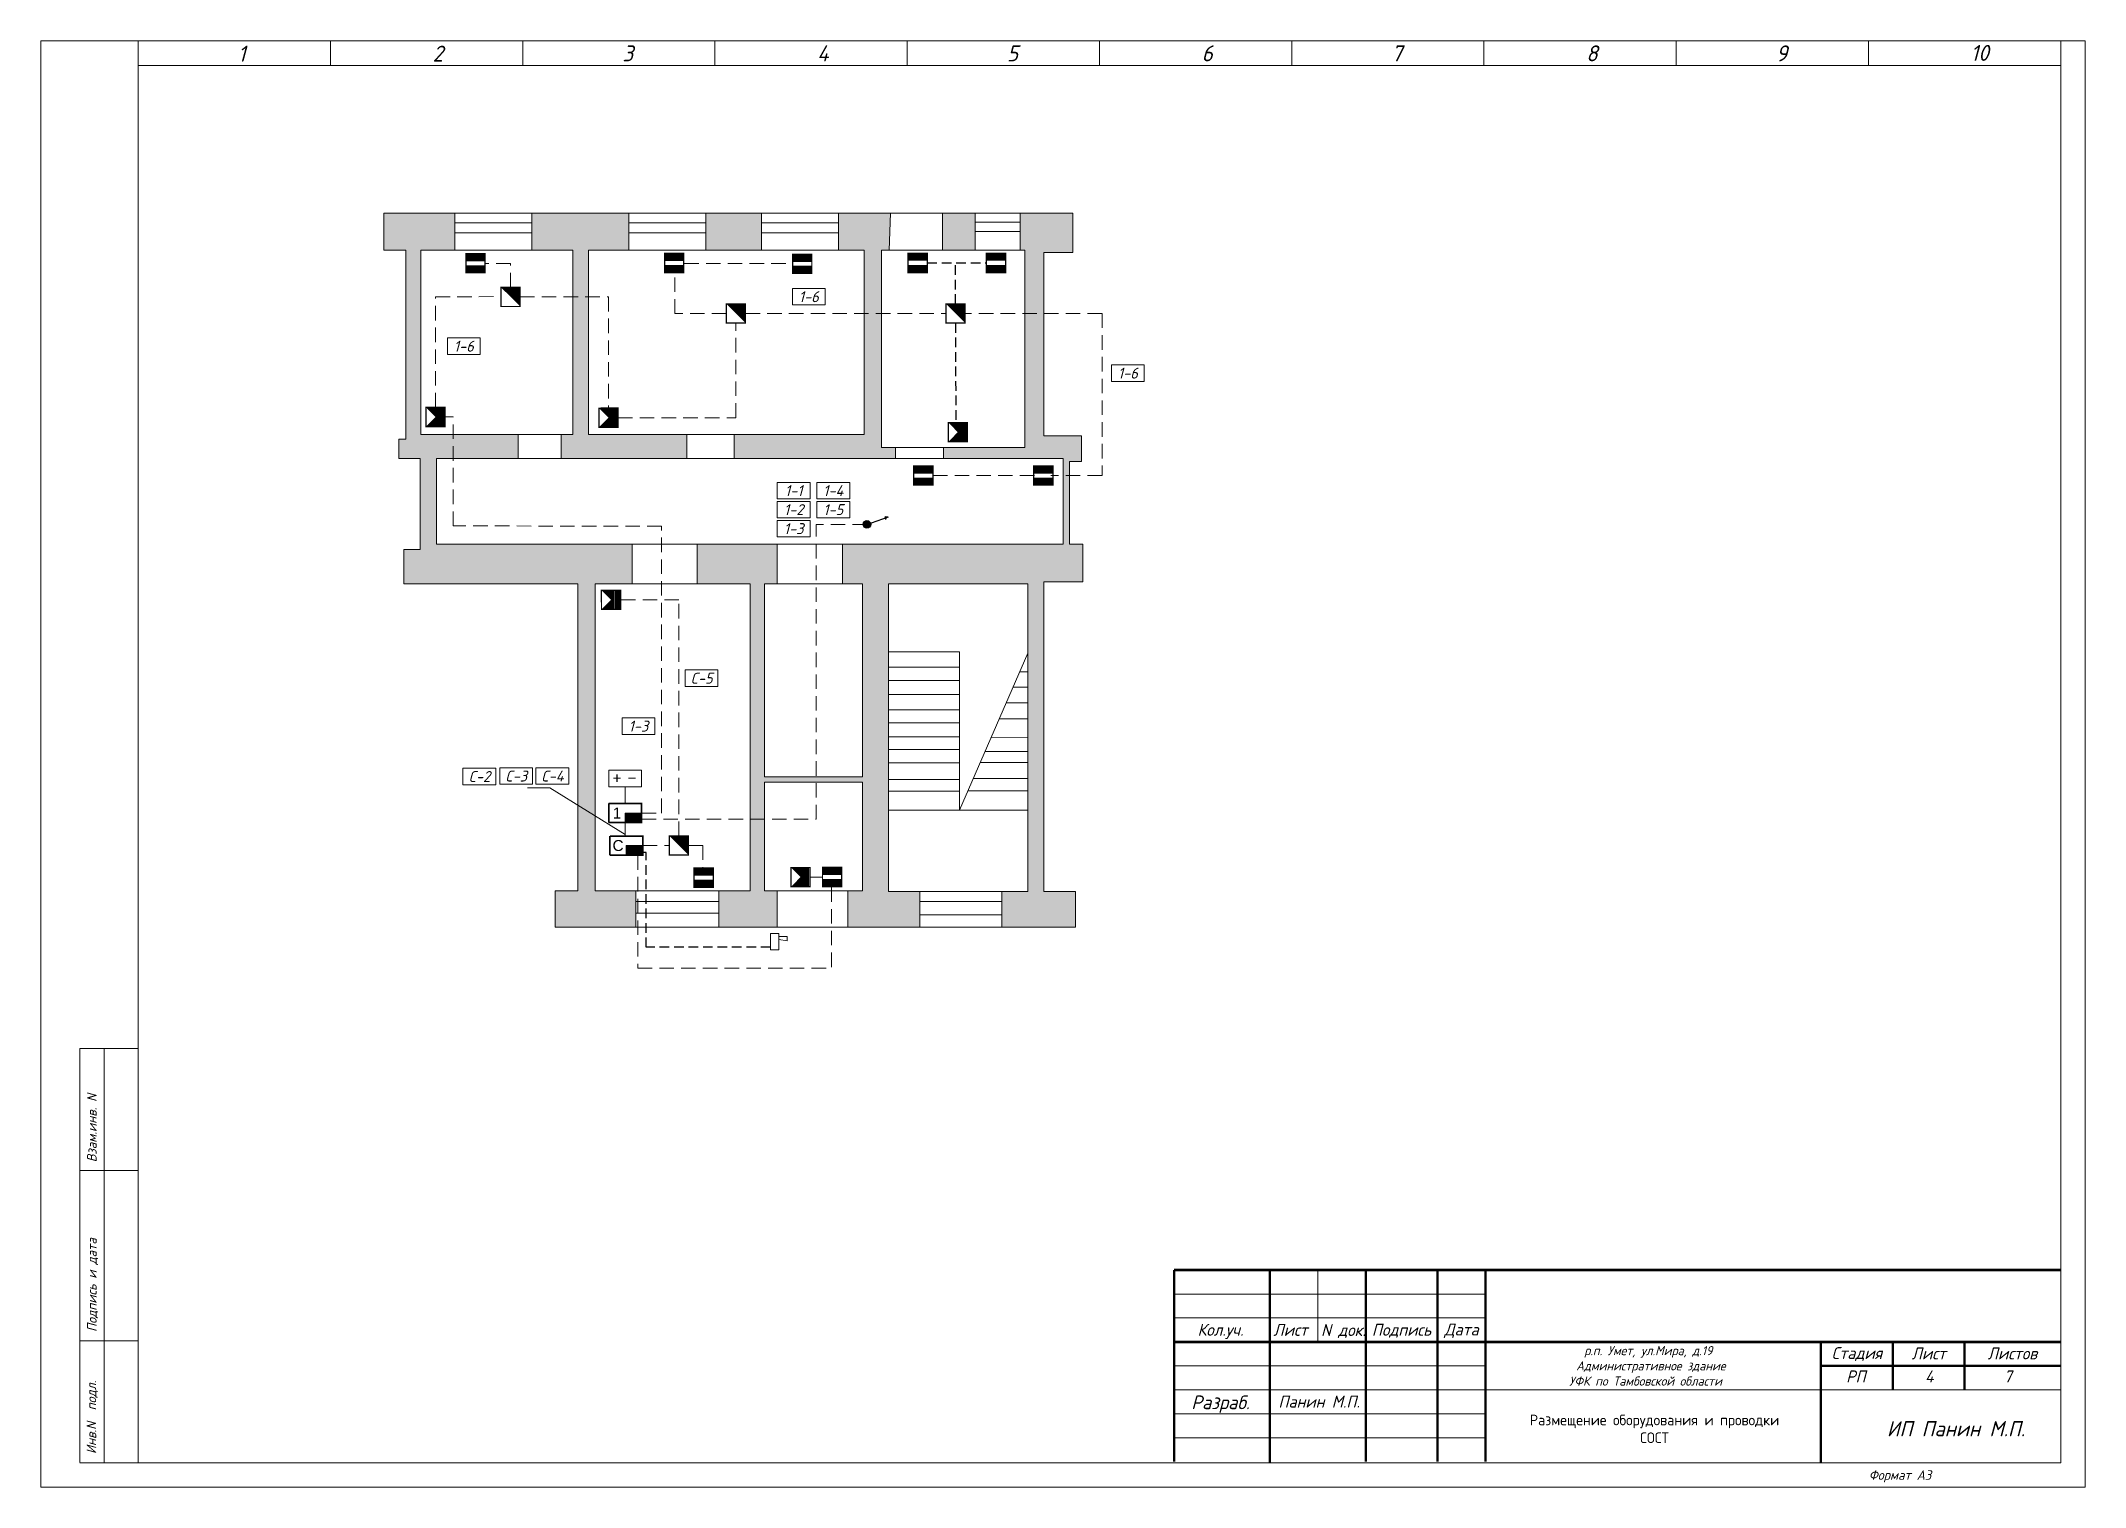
# Model space of a CAD drawing. Header units: inches. Extents: x -24 to 3888, y 393 to 1828.
# Drawn here: x 1650.3 to 1784.7, y 1281.9 to 1376.9 of the extents above; entities that cross this region are included whole.
import ezdxf

# ---------------------------------------------------------------- set-up
doc = ezdxf.new("R2010")
doc.units = ezdxf.units.IN
doc.header["$MEASUREMENT"] = 0
for name, pattern in [('Caddy_Solid', [0]), ('HIDDEN2', [4.7625, 3.175, -1.5875]), ('НЕВИДИМАЯ', [9.525, 6.35, -3.175])]:
    doc.linetypes.add(name, pattern=pattern)
doc.layers.get('0').transparency = 0.7
for name, color, linetype in [('BLK_12_THHN', 9, 'Continuous'), ('DESC', 7, 'Continuous'), ('LINK', 9, 'Continuous')]:
    doc.layers.add(name, color=color, linetype=linetype)
doc.styles.get("Standard").update_dxf_attribs({"font": 'GOST_Common Italic_0.ttf'})

msp = doc.modelspace()

# ---------------------------------------------------------------- texts
at = {"layer": 'DESC', "lineweight": 13}
for s, height, p in [('1', 1.05, (1663.23, 1375.54)), ('2', 1.05, (1676.03, 1375.54)), ('3', 1.05, (1688.51, 1375.56)), ('4', 1.05, (1701.31, 1375.56)), ('5', 1.05, (1713.79, 1375.56)), ('6', 1.05, (1726.59, 1375.56)), ('7', 1.05, (1739.07, 1375.56)), ('8', 1.05, (1751.87, 1375.56)), ('9', 1.05, (1764.35, 1375.56)), ('10', 1.048, (1777.15, 1375.59)), ('Формат А3', 0.629, (1770.45, 1282.34))]:
    msp.add_text(s, height=height, dxfattribs=at).set_placement(p)
for s, p in [('Взам.инв. N', (1653.94, 1303.21)), ('Подпись и дата', (1653.94, 1292.06)), ('Инв.N  подл.', (1653.91, 1284.04))]:
    msp.add_text(s, height=0.6288, rotation=90, dxfattribs=at).set_placement(p)
at = {"layer": 'DESC', "color": 0, "lineweight": 15}
for s, p in [('Кол.уч.', (1726.32, 1291.81)), ('Лист', (1731.3, 1291.8)), ('N док.', (1734.44, 1291.79)), ('РП', (1768.96, 1288.74)), ('4', (1774.15, 1288.74)), ('7', (1779.33, 1288.74))]:
    msp.add_text(s, height=0.787, dxfattribs=at).set_placement(p)
at = {"layer": 'DESC', "color": 0, "char_height": 0.72, "attachment_point": 5}
for s, insert, width in [('1-6', (1700.76, 1360.09), 2.16), ('1-6', (1678.08, 1356.84), 2.16), ('1-6', (1721.74, 1355.07), 2.16), ('1-1', (1699.77, 1347.35), 2.16), ('1-4', (1702.37, 1347.35), 2.16), ('1-2', (1699.77, 1346.1), 2.16), ('1-5', (1702.37, 1346.1), 2.16), ('1-3', (1699.77, 1344.85), 2.16), ('C-5', (1693.71, 1335.02), 2.16), ('1-3', (1689.56, 1331.87), 2.16), ('C-2', (1679.1, 1328.56), 2.16), ('C-3', (1681.52, 1328.59), 2.16), ('C-4', (1683.9, 1328.59), 2.16), ('{\\fArial|b0|i0|c204|p34;1}', (1688.15, 1326.16), 1.08), ('{\\fArial|b0|i0|c204|p34;C}', (1688.22, 1324.02), 1.08)]:
    msp.add_mtext(s, dxfattribs=dict(at, insert=insert, width=width))
at = {"layer": 'DESC', "color": 0, "lineweight": 15, "attachment_point": 5}
for s, insert, char_height, width in [('Подпись', (1739.73, 1292.14), 0.787, 4.725), ('Дата', (1743.67, 1292.14), 0.787, 3.15), ('Стадия', (1769.67, 1290.61), 0.787, 4.725), ('Лист', (1774.39, 1290.65), 0.787, 5.67), ('Листов', (1779.89, 1290.65), 0.787, 5.3325), ('Разраб.', (1727.83, 1287.31), 0.9, 7.0924), ('{\\fGOST Common|b0|i0|c204|p34;Размещение оборудования и проводки\\PСОСТ}', (1756.36, 1285.69), 0.7, 25.2)]:
    msp.add_mtext(s, dxfattribs=dict(at, insert=insert, char_height=char_height, width=width))
at = {"layer": 'DESC', "color": 0, "lineweight": 15, "attachment_point": 1}
for s, width, heights, insert, char_height in [('\\pi25.26071;р.п. Умет, ул.Мира, д.19\\P\\pi24.36617; Административное здание \\P\\pi24.27003;УФК по Тамбовской области', 59.1919, [0], (1726.48, 1291.13), 0.6), ('\\pi4.80835;ИП Панин М.П.', 17.9743, [1.74], (1766.83, 1286.2), 1)]:
    msp.add_mtext_dynamic_manual_height_columns(s, width=width, gutter_width=1, heights=heights, dxfattribs=dict(at, insert=insert, char_height=char_height))
at = {"layer": 'DESC', "lineweight": 15, "insert": (1734.31, 1287.48), "char_height": 0.787, "width": 6.3, "attachment_point": 5}
msp.add_mtext('Панин М.П.', dxfattribs=at)

# ---------------------------------------------------------------- blocks, each defined once
blk = doc.blocks.new('Объем')
at = {"const_width": 0.2}
blk.add_lwpolyline([(0, 0), (0, 3), (3, 3), (3, 0)], close=True, dxfattribs=at)
for points in [[(0.21, 2.94), (0.21, 0.09)], [(0.41, 2.94), (0.41, 0.09)], [(0.61, 2.94), (0.61, 0.09)], [(0.8, 2.94), (0.8, 0.09)], [(1.01, 2.94), (1.01, 0.09)], [(1.21, 2.94), (1.21, 0.09)], [(1.39, 1.52), (2.81, 2.97)], [(1.39, 2.94), (1.39, 0.09)], [(1.39, 1.48), (2.82, 0.03)], [(1.56, 2.93), (1.56, 1.76)], [(1.56, 0.09), (1.56, 1.25)], [(1.74, 0.06), (1.74, 1.05)], [(1.76, 2.94), (1.76, 1.94)], [(1.94, 2.95), (1.94, 2.15)], [(1.94, 0.06), (1.94, 0.87)], [(2.13, 2.93), (2.13, 2.33)], [(2.13, 0.05), (2.13, 0.66)], [(2.3, 2.93), (2.3, 2.52)], [(2.31, 0.06), (2.31, 0.48)], [(2.49, 2.94), (2.49, 2.7)], [(2.49, 0.07), (2.49, 0.29)]]:
    blk.add_lwpolyline(points, dxfattribs=at)
blk = doc.blocks.new('Звуковой')
blk.add_lwpolyline([(0.1, 2.9, 0, 4, 0), (1.5, 1.51, 4, 4, 0)], format="xyseb")
at = {"const_width": 0.2}
blk.add_lwpolyline([(0, 0), (0, 3), (3, 3), (3, 0)], close=True, dxfattribs=at)

# ---------------------------------------------------------------- hatches: boundary and pattern name
at = {"layer": 'BLK_12_THHN'}
h = msp.add_hatch(color=0, dxfattribs=at)
h.dxf.hatch_style = 1
h.paths.add_polyline_path([(1704.83, 1345.13, 1), (1704.33, 1345.13, 1)])
h = msp.add_hatch(color=0, dxfattribs=at)
h.dxf.hatch_style = 1
h.paths.add_polyline_path([(1705.97, 1345.6), (1705.8, 1345.54), (1705.83, 1345.46)])
h.paths.add_polyline_path([(1705.78, 1345.62), (1705.8, 1345.54), (1705.97, 1345.6)])
at = {"layer": 'DESC'}
h = msp.add_hatch(color=0, dxfattribs=at)
h.dxf.hatch_style = 1
h.paths.add_polyline_path([(1688.92, 1363.14), (1688.92, 1365.59), (1682.56, 1365.59), (1682.56, 1363.14), (1685.25, 1363.14), (1685.25, 1351.03), (1684.48, 1351.03), (1684.48, 1349.46), (1692.75, 1349.46), (1692.75, 1351.03), (1686.28, 1351.03), (1686.28, 1363.14)])
h.paths.add_polyline_path([(1675.25, 1363.14), (1677.49, 1363.14), (1677.49, 1365.59), (1672.83, 1365.59), (1672.83, 1363.14), (1674.26, 1363.14), (1674.26, 1350.72), (1673.81, 1350.72), (1673.81, 1349.46), (1675.21, 1349.46), (1675.21, 1343.47), (1674.13, 1343.47), (1674.13, 1341.23), (1685.57, 1341.23), (1685.57, 1321.05), (1684.09, 1321.05), (1684.09, 1318.67), (1689.39, 1318.67), (1689.39, 1321.05), (1686.72, 1321.05), (1686.72, 1341.23), (1689.14, 1341.23), (1689.14, 1343.82), (1676.28, 1343.82), (1676.28, 1349.46), (1681.65, 1349.46), (1681.65, 1351.03), (1675.25, 1351.03)])
h.paths.add_polyline_path([(1697.64, 1363.14), (1697.64, 1365.59), (1693.99, 1365.59), (1693.99, 1363.14)], flags=17)
h.paths.add_polyline_path([(1704.4, 1363.14), (1704.4, 1351.03), (1695.85, 1351.03), (1695.85, 1349.46), (1706.46, 1349.46), (1706.46, 1350.18), (1705.54, 1350.18), (1705.54, 1363.14), (1706.05, 1363.14), (1706.14, 1365.59), (1702.71, 1365.59), (1702.71, 1363.14)], flags=17)
h.paths.add_polyline_path([(1709.55, 1363.14), (1711.69, 1363.14), (1711.69, 1365.59), (1709.55, 1365.59)], flags=17)
h.paths.add_polyline_path([(1718.13, 1365.59), (1714.66, 1365.59), (1714.66, 1363.14), (1714.96, 1363.14), (1714.96, 1350.18), (1709.61, 1350.18), (1709.61, 1349.46), (1717.49, 1349.46), (1717.49, 1343.82), (1702.97, 1343.82), (1702.97, 1341.23), (1704.3, 1341.23), (1704.3, 1328.53), (1697.84, 1328.53), (1697.84, 1341.23), (1698.68, 1341.23), (1698.68, 1343.82), (1693.43, 1343.82), (1693.43, 1341.23), (1696.91, 1341.23), (1696.91, 1321.05), (1694.84, 1321.05), (1694.84, 1318.67), (1698.69, 1318.67), (1698.69, 1321.05), (1697.84, 1321.05), (1697.84, 1328.19), (1704.3, 1328.19), (1704.3, 1321.05), (1703.32, 1321.05), (1703.32, 1318.67), (1708.06, 1318.67), (1708.06, 1321.01), (1706, 1321.01), (1706, 1341.23), (1715.17, 1341.23), (1715.17, 1321.01), (1713.46, 1321.01), (1713.46, 1318.67), (1718.29, 1318.67), (1718.29, 1321.01), (1716.21, 1321.01), (1716.21, 1341.35), (1718.77, 1341.35), (1718.77, 1343.82), (1717.91, 1343.82), (1717.91, 1349.26), (1718.7, 1349.26), (1718.7, 1350.95), (1716.22, 1350.95), (1716.22, 1363), (1718.13, 1363)])
at = {"layer": 'DESC', "lineweight": 15}
h = msp.add_hatch(color=0, dxfattribs=at)
h.dxf.hatch_style = 1
h.paths.add_polyline_path([(1678.22, 1362.13), (1678.22, 1361.66), (1679.48, 1361.66), (1679.48, 1362.13)])
h.paths.add_polyline_path([(1679.48, 1362.45), (1679.48, 1362.92), (1678.22, 1362.92), (1678.22, 1362.45)])
h = msp.add_hatch(color=0, dxfattribs=at)
h.dxf.hatch_style = 1
h.paths.add_polyline_path([(1691.28, 1362.14), (1691.28, 1361.68), (1692.54, 1361.68), (1692.54, 1362.14)])
h.paths.add_polyline_path([(1692.54, 1362.47), (1692.54, 1362.94), (1691.28, 1362.94), (1691.28, 1362.47)])
h = msp.add_hatch(color=0, dxfattribs=at)
h.dxf.hatch_style = 1
h.paths.add_polyline_path([(1699.7, 1362.09), (1699.7, 1361.62), (1700.96, 1361.62), (1700.96, 1362.09)])
h.paths.add_polyline_path([(1700.96, 1362.41), (1700.96, 1362.88), (1699.7, 1362.88), (1699.7, 1362.41)])
h = msp.add_hatch(color=0, dxfattribs=at)
h.dxf.hatch_style = 1
h.paths.add_polyline_path([(1707.29, 1362.14), (1707.29, 1361.68), (1708.55, 1361.68), (1708.55, 1362.14)])
h.paths.add_polyline_path([(1708.55, 1362.47), (1708.55, 1362.94), (1707.29, 1362.94), (1707.29, 1362.47)])
h = msp.add_hatch(color=0, dxfattribs=at)
h.dxf.hatch_style = 1
h.paths.add_polyline_path([(1712.44, 1362.14), (1712.44, 1361.68), (1713.7, 1361.68), (1713.7, 1362.14)])
h.paths.add_polyline_path([(1713.7, 1362.47), (1713.7, 1362.94), (1712.44, 1362.94), (1712.44, 1362.47)])
h = msp.add_hatch(color=0, dxfattribs=at)
h.dxf.hatch_style = 1
h.paths.add_polyline_path([(1707.66, 1348.17), (1707.66, 1347.71), (1708.92, 1347.71), (1708.92, 1348.17)])
h.paths.add_polyline_path([(1708.92, 1348.5), (1708.92, 1348.97), (1707.66, 1348.97), (1707.66, 1348.5)])
h = msp.add_hatch(color=0, dxfattribs=at)
h.dxf.hatch_style = 1
h.paths.add_polyline_path([(1715.55, 1348.17), (1715.55, 1347.71), (1716.81, 1347.71), (1716.81, 1348.17)])
h.paths.add_polyline_path([(1716.81, 1348.5), (1716.81, 1348.97), (1715.55, 1348.97), (1715.55, 1348.5)])
at = {"layer": 'DESC'}
for points in [[(1688.69, 1326.16), (1688.69, 1325.53), (1689.77, 1325.53), (1689.77, 1326.16)], [(1688.76, 1324.02), (1688.76, 1323.39), (1689.84, 1323.39), (1689.84, 1324.02)]]:
    msp.add_hatch(color=0, dxfattribs=at).paths.add_polyline_path(points)
at = {"layer": 'DESC', "lineweight": 15}
h = msp.add_hatch(color=0, dxfattribs=at)
h.dxf.hatch_style = 1
h.paths.add_polyline_path([(1693.22, 1321.75), (1693.22, 1321.28), (1694.48, 1321.28), (1694.48, 1321.75)])
h.paths.add_polyline_path([(1694.48, 1322.08), (1694.48, 1322.54), (1693.22, 1322.54), (1693.22, 1322.08)])
h = msp.add_hatch(color=0, dxfattribs=at)
h.dxf.hatch_style = 1
h.paths.add_polyline_path([(1701.66, 1321.79), (1701.66, 1321.33), (1702.92, 1321.33), (1702.92, 1321.79)])
h.paths.add_polyline_path([(1702.92, 1322.12), (1702.92, 1322.59), (1701.66, 1322.59), (1701.66, 1322.12)])

# ---------------------------------------------------------------- linework, layer by layer
at = {"layer": 'BLK_12_THHN', "color": 0, "lineweight": 15}
for p, q in [((1672.83, 1365.59), (1718.13, 1365.59)), ((1672.83, 1363.14), (1672.83, 1365.59)), ((1677.49, 1365.59), (1677.49, 1363.14)), ((1682.56, 1365.59), (1682.56, 1363.14)), ((1688.92, 1365.59), (1688.92, 1363.14)), ((1693.99, 1365.59), (1693.99, 1363.14)), ((1697.64, 1365.59), (1697.64, 1363.14)), ((1702.71, 1365.59), (1702.71, 1363.14)), ((1706.14, 1365.59), (1706.05, 1363.14)), ((1709.55, 1365.59), (1709.55, 1363.14)), ((1711.69, 1365.59), (1711.69, 1363.14)), ((1714.66, 1365.59), (1714.66, 1363.14)), ((1718.13, 1365.59), (1718.13, 1363)), ((1677.49, 1364.94), (1682.56, 1364.94)), ((1677.49, 1364.3), (1682.56, 1364.3)), ((1688.92, 1364.94), (1693.99, 1364.94)), ((1688.92, 1364.3), (1693.99, 1364.3)), ((1697.64, 1364.94), (1702.71, 1364.94)), ((1697.64, 1364.3), (1702.71, 1364.3)), ((1711.69, 1364.98), (1714.66, 1364.98)), ((1711.69, 1364.37), (1714.66, 1364.37)), ((1674.26, 1363.14), (1672.83, 1363.14)), ((1674.26, 1350.72), (1674.26, 1363.14)), ((1675.25, 1363.14), (1685.25, 1363.14)), ((1675.25, 1351.03), (1675.25, 1363.14)), ((1685.25, 1363.14), (1685.25, 1351.03)), ((1686.28, 1363.14), (1704.4, 1363.14)), ((1686.28, 1351.03), (1686.28, 1363.14)), ((1704.4, 1363.14), (1704.4, 1351.03)), ((1705.54, 1363.14), (1714.96, 1363.14)), ((1705.54, 1350.18), (1705.54, 1363.14)), ((1714.96, 1363.14), (1714.96, 1350.18)), ((1718.13, 1363), (1716.22, 1363)), ((1716.22, 1363), (1716.22, 1350.95)), ((1685.25, 1351.03), (1675.25, 1351.03)), ((1681.65, 1351.03), (1681.65, 1349.46)), ((1684.48, 1351.03), (1684.48, 1349.46)), ((1704.4, 1351.03), (1686.28, 1351.03)), ((1692.75, 1351.03), (1692.75, 1349.46)), ((1695.85, 1351.03), (1695.85, 1349.46)), ((1716.22, 1350.95), (1718.7, 1350.95)), ((1718.7, 1350.95), (1718.7, 1349.26)), ((1673.81, 1349.46), (1673.81, 1350.72)), ((1673.81, 1350.72), (1674.26, 1350.72)), ((1675.21, 1349.46), (1673.81, 1349.46)), ((1675.21, 1343.47), (1675.21, 1349.46)), ((1676.28, 1349.46), (1717.49, 1349.46)), ((1676.28, 1343.82), (1676.28, 1349.46)), ((1714.96, 1350.18), (1705.54, 1350.18)), ((1717.49, 1349.46), (1717.49, 1343.82)), ((1718.7, 1349.26), (1717.91, 1349.26)), ((1717.91, 1349.26), (1717.91, 1343.82)), ((1674.13, 1341.23), (1674.13, 1343.47)), ((1674.13, 1343.47), (1675.21, 1343.47)), ((1717.49, 1343.82), (1676.28, 1343.82)), ((1689.14, 1343.82), (1689.14, 1341.23)), ((1693.43, 1343.82), (1693.43, 1341.23)), ((1698.68, 1343.82), (1698.68, 1341.23)), ((1702.97, 1343.82), (1702.97, 1341.23)), ((1717.91, 1343.82), (1718.77, 1343.82)), ((1718.77, 1343.82), (1718.77, 1341.35)), ((1718.77, 1341.35), (1716.21, 1341.35)), ((1716.21, 1341.35), (1716.21, 1321.01)), ((1685.57, 1341.23), (1674.13, 1341.23)), ((1685.57, 1321.05), (1685.57, 1341.23)), ((1686.72, 1341.23), (1696.91, 1341.23)), ((1686.72, 1321.05), (1686.72, 1341.23)), ((1696.91, 1341.23), (1696.91, 1321.05)), ((1697.84, 1341.23), (1697.84, 1328.53)), ((1704.3, 1341.23), (1697.84, 1341.23)), ((1704.3, 1328.53), (1704.3, 1341.23)), ((1706, 1341.23), (1715.17, 1341.23)), ((1706, 1321.01), (1706, 1341.23)), ((1715.17, 1341.23), (1715.17, 1321.01)), ((1706, 1336.75), (1710.67, 1336.75)), ((1710.67, 1336.75), (1710.67, 1326.35)), ((1710.67, 1326.35), (1715.17, 1336.66)), ((1706, 1335.74), (1710.67, 1335.74)), ((1706, 1334.87), (1710.67, 1334.87)), ((1714.64, 1335.43), (1715.17, 1335.43)), ((1706, 1333.96), (1710.67, 1333.96)), ((1713.76, 1333.41), (1715.17, 1333.41)), ((1714.2, 1334.44), (1715.17, 1334.44)), ((1706, 1332.95), (1710.67, 1332.95)), ((1706, 1332.08), (1710.67, 1332.08)), ((1713.3, 1332.36), (1715.17, 1332.36)), ((1706, 1331.16), (1710.67, 1331.16)), ((1712.75, 1331.11), (1715.17, 1331.12)), ((1706, 1330.34), (1710.67, 1330.34)), ((1706, 1329.47), (1710.67, 1329.47)), ((1712.04, 1329.49), (1715.17, 1329.49)), ((1712.35, 1330.21), (1715.17, 1330.21)), ((1697.84, 1328.53), (1704.3, 1328.53)), ((1697.84, 1328.19), (1704.3, 1328.19)), ((1697.84, 1321.05), (1697.84, 1328.19)), ((1704.3, 1328.19), (1704.3, 1321.05)), ((1706, 1328.37), (1710.67, 1328.37)), ((1711.57, 1328.42), (1715.17, 1328.42)), ((1706, 1327.59), (1710.67, 1327.59)), ((1711.23, 1327.63), (1715.17, 1327.63)), ((1706, 1326.35), (1715.17, 1326.35)), ((1684.09, 1318.67), (1684.09, 1321.05)), ((1684.09, 1321.05), (1685.57, 1321.05)), ((1696.91, 1321.05), (1686.72, 1321.05)), ((1689.39, 1321.05), (1689.39, 1318.67)), ((1689.39, 1320.35), (1694.84, 1320.35)), ((1694.84, 1321.05), (1694.84, 1318.67)), ((1704.3, 1321.05), (1697.84, 1321.05)), ((1698.69, 1321.05), (1698.69, 1318.67)), ((1703.32, 1321.05), (1703.32, 1318.67)), ((1715.17, 1321.01), (1706, 1321.01)), ((1708.06, 1321.01), (1708.06, 1318.67)), ((1708.06, 1320.35), (1713.46, 1320.35)), ((1713.46, 1321.01), (1713.46, 1318.67)), ((1716.21, 1321.01), (1718.29, 1321.01)), ((1718.29, 1321.01), (1718.29, 1318.67)), ((1718.29, 1318.67), (1684.09, 1318.67)), ((1689.39, 1319.57), (1694.84, 1319.57)), ((1708.06, 1319.48), (1713.46, 1319.48))]:
    msp.add_line(p, q, dxfattribs=at)
at = {"layer": 'BLK_12_THHN', "color": 0}
for p, q in [((1705.97, 1345.6), (1704.86, 1345.22)), ((1705.97, 1345.6), (1705.78, 1345.62)), ((1705.83, 1345.46), (1705.78, 1345.62))]:
    msp.add_line(p, q, dxfattribs=at)
at = {"layer": 'BLK_12_THHN', "color": 0, "linetype": 'HIDDEN2', "ltscale": 0.2}
for p, q in [((1690.06, 1323.57), (1689.84, 1323.57)), ((1690.06, 1317.34), (1690.06, 1323.57)), ((1698.25, 1317.34), (1690.06, 1317.34))]:
    msp.add_line(p, q, dxfattribs=at)
at = {"layer": 'BLK_12_THHN', "color": 0}
msp.add_circle((1704.58, 1345.13), 0.249, dxfattribs=at)
at = {"layer": 'DESC', "linetype": 'Caddy_Solid', "lineweight": 15}
for p, q in [((1656.67, 1375.3), (1656.67, 1376.9)), ((1669.31, 1375.3), (1669.31, 1376.9)), ((1681.95, 1375.3), (1681.95, 1376.9)), ((1694.59, 1375.3), (1694.59, 1376.9)), ((1707.23, 1375.3), (1707.23, 1376.9)), ((1719.87, 1375.3), (1719.87, 1376.9)), ((1732.51, 1375.3), (1732.51, 1376.9)), ((1745.15, 1375.3), (1745.15, 1376.9)), ((1757.79, 1375.3), (1757.79, 1376.9)), ((1770.43, 1375.3), (1770.43, 1376.9)), ((1783.07, 1375.3), (1783.07, 1376.9)), ((1656.67, 1375.28), (1783.07, 1375.28)), ((1656.67, 1375.28), (1656.67, 1283.46)), ((1783.07, 1375.28), (1783.07, 1283.46)), ((1652.83, 1283.48), (1652.83, 1310.68)), ((1652.83, 1310.68), (1656.67, 1310.68)), ((1654.43, 1310.68), (1654.43, 1283.48)), ((1652.83, 1302.66), (1656.67, 1302.66)), ((1652.83, 1291.48), (1656.67, 1291.48)), ((1783.07, 1283.46), (1652.83, 1283.46))]:
    msp.add_line(p, q, dxfattribs=at)
at = {"layer": 'DESC', "color": 0, "linetype": 'HIDDEN2', "lineweight": 15, "ltscale": 0.3}
for p, q in [((1681.15, 1362.27), (1679.46, 1362.27)), ((1681.15, 1360.71), (1681.15, 1362.27)), ((1691.95, 1358.98), (1691.95, 1361.64)), ((1692.58, 1362.27), (1699.62, 1362.27)), ((1676.22, 1360.08), (1680.52, 1360.1)), ((1676.22, 1352.82), (1676.22, 1360.08)), ((1681.78, 1360.08), (1687.59, 1360.08)), ((1687.59, 1360.08), (1687.59, 1352.77)), ((1695.34, 1358.98), (1691.95, 1358.98)), ((1696.6, 1358.99), (1709.78, 1358.99)), ((1720.04, 1358.98), (1711.04, 1358.98)), ((1720.04, 1358.99), (1720.04, 1348.35)), ((1695.97, 1352.14), (1695.97, 1358.36)), ((1677.39, 1352.19), (1676.85, 1352.19)), ((1677.38, 1345.03), (1677.39, 1352.19)), ((1688.22, 1352.14), (1695.97, 1352.14)), ((1715.59, 1348.35), (1708.91, 1348.35)), ((1720.04, 1348.35), (1716.68, 1348.34)), ((1691.08, 1345.01), (1677.39, 1345.03)), ((1691.08, 1326.16), (1691.08, 1345.01)), ((1701.25, 1325.75), (1701.25, 1345.13)), ((1704.58, 1345.13), (1701.25, 1345.13)), ((1692.22, 1340.17), (1688.39, 1340.17)), ((1692.22, 1324.66), (1692.22, 1340.17)), ((1689.77, 1326.16), (1691.08, 1326.16)), ((1689.77, 1325.75), (1701.25, 1325.75)), ((1689.84, 1324.02), (1691.59, 1324.03)), ((1693.8, 1324.03), (1692.85, 1324.03)), ((1693.8, 1324.03), (1693.8, 1322.58)), ((1689.51, 1323.39), (1689.51, 1315.96)), ((1701.66, 1321.95), (1700.85, 1321.95)), ((1702.25, 1321.28), (1702.25, 1315.96)), ((1689.51, 1315.96), (1702.25, 1315.96))]:
    msp.add_line(p, q, dxfattribs=at)
at = {"layer": 'DESC', "color": 0, "lineweight": 15}
for p, q in [((1706.46, 1350.18), (1706.46, 1349.46)), ((1709.61, 1350.18), (1709.61, 1349.46)), ((1688.69, 1327.89), (1688.69, 1326.79)), ((1683.74, 1327.81), (1682.26, 1327.81)), ((1688.69, 1324.74), (1683.74, 1327.81)), ((1688.69, 1325.53), (1688.69, 1324.65)), ((1734.23, 1296.13), (1734.23, 1291.4)), ((1724.78, 1294.55), (1745.25, 1294.55)), ((1724.78, 1292.98), (1745.25, 1292.98)), ((1724.78, 1289.83), (1745.25, 1289.83)), ((1724.78, 1288.25), (1745.25, 1288.25)), ((1745.25, 1288.25), (1783.05, 1288.25)), ((1724.78, 1286.68), (1745.25, 1286.68)), ((1724.78, 1285.1), (1745.25, 1285.1))]:
    msp.add_line(p, q, dxfattribs=at)
at = {"layer": 'DESC', "lineweight": 15}
msp.add_lwpolyline([(1650.27, 1281.86), (1784.67, 1281.86), (1784.67, 1376.9), (1650.27, 1376.9)], close=True, dxfattribs=at)
at = {"layer": 'DESC', "color": 0, "lineweight": 15}
for points, const_width in [([(1678.22, 1362.92), (1679.48, 1362.92), (1679.48, 1361.66), (1678.22, 1361.66), (1678.22, 1362.92)], 0.084), ([(1691.28, 1362.94), (1692.54, 1362.94), (1692.54, 1361.68), (1691.28, 1361.68), (1691.28, 1362.94)], 0.084), ([(1699.7, 1362.88), (1700.96, 1362.88), (1700.96, 1361.62), (1699.7, 1361.62), (1699.7, 1362.88)], 0.084), ([(1707.29, 1362.94), (1708.55, 1362.94), (1708.55, 1361.68), (1707.29, 1361.68), (1707.29, 1362.94)], 0.084), ([(1712.44, 1362.94), (1713.7, 1362.94), (1713.7, 1361.68), (1712.44, 1361.68), (1712.44, 1362.94)], 0.084), ([(1707.66, 1348.97), (1708.92, 1348.97), (1708.92, 1347.71), (1707.66, 1347.71), (1707.66, 1348.97)], 0.084), ([(1715.55, 1348.97), (1716.81, 1348.97), (1716.81, 1347.71), (1715.55, 1347.71), (1715.55, 1348.97)], 0.084), ([(1687.61, 1326.79), (1687.61, 1325.53)], 0.108), ([(1687.61, 1326.79), (1689.77, 1326.79), (1689.77, 1325.53), (1687.61, 1325.53)], 0.108), ([(1687.68, 1324.65), (1687.68, 1323.39)], 0.108), ([(1687.68, 1324.65), (1689.84, 1324.65), (1689.84, 1323.39), (1687.68, 1323.39)], 0.108), ([(1693.22, 1322.54), (1694.48, 1322.54), (1694.48, 1321.28), (1693.22, 1321.28), (1693.22, 1322.54)], 0.084), ([(1701.66, 1322.59), (1702.92, 1322.59), (1702.92, 1321.33), (1701.66, 1321.33), (1701.66, 1322.59)], 0.084), ([(1724.78, 1296.13), (1783.05, 1296.13)], 0.158), ([(1724.78, 1296.13), (1724.78, 1283.53)], 0.158), ([(1731.08, 1296.13), (1731.08, 1283.46)], 0.158), ([(1737.38, 1296.13), (1737.38, 1283.53)], 0.158), ([(1742.1, 1296.13), (1742.1, 1283.53)], 0.158), ([(1745.25, 1296.13), (1745.25, 1283.53)], 0.158), ([(1724.78, 1291.4), (1783.05, 1291.4)], 0.158), ([(1767.3, 1283.46), (1767.3, 1291.4)], 0.158), ([(1772.03, 1288.25), (1772.03, 1291.4)], 0.158), ([(1776.75, 1288.25), (1776.75, 1291.4)], 0.158), ([(1767.3, 1289.83), (1783.05, 1289.83)], 0.158)]:
    msp.add_lwpolyline(points, dxfattribs=dict(at, const_width=const_width))
for points in [[(1678.22, 1362.92), (1679.48, 1362.92), (1679.48, 1362.45), (1678.22, 1362.45)], [(1691.28, 1362.94), (1692.54, 1362.94), (1692.54, 1362.47), (1691.28, 1362.47)], [(1699.7, 1362.88), (1700.96, 1362.88), (1700.96, 1362.41), (1699.7, 1362.41)], [(1679.48, 1361.66), (1678.22, 1361.66), (1678.22, 1362.13), (1679.48, 1362.13)], [(1692.54, 1361.68), (1691.28, 1361.68), (1691.28, 1362.14), (1692.54, 1362.14)], [(1700.96, 1361.62), (1699.7, 1361.62), (1699.7, 1362.09), (1700.96, 1362.09)], [(1708.55, 1361.68), (1707.29, 1361.68), (1707.29, 1362.14), (1708.55, 1362.14)], [(1713.7, 1361.68), (1712.44, 1361.68), (1712.44, 1362.14), (1713.7, 1362.14)], [(1707.66, 1348.97), (1708.92, 1348.97), (1708.92, 1348.5), (1707.66, 1348.5)], [(1708.92, 1347.71), (1707.66, 1347.71), (1707.66, 1348.17), (1708.92, 1348.17)], [(1715.55, 1348.97), (1716.81, 1348.97), (1716.81, 1348.5), (1715.55, 1348.5)], [(1716.81, 1347.71), (1715.55, 1347.71), (1715.55, 1348.17), (1716.81, 1348.17)], [(1687.61, 1327.89), (1689.77, 1327.89), (1689.77, 1328.97), (1687.61, 1328.97)], [(1693.22, 1322.54), (1694.48, 1322.54), (1694.48, 1322.08), (1693.22, 1322.08)], [(1701.66, 1322.59), (1702.92, 1322.59), (1702.92, 1322.12), (1701.66, 1322.12)], [(1694.48, 1321.28), (1693.22, 1321.28), (1693.22, 1321.75), (1694.48, 1321.75)], [(1702.92, 1321.33), (1701.66, 1321.33), (1701.66, 1321.79), (1702.92, 1321.79)]]:
    msp.add_lwpolyline(points, close=True, dxfattribs=at)
for points in [[(1699.68, 1360.63), (1701.84, 1360.63), (1701.84, 1359.55), (1699.68, 1359.55), (1699.68, 1360.63)], [(1677, 1357.38), (1679.16, 1357.38), (1679.16, 1356.3), (1677, 1356.3), (1677, 1357.38)], [(1720.66, 1355.61), (1722.82, 1355.61), (1722.82, 1354.53), (1720.66, 1354.53), (1720.66, 1355.61)], [(1698.69, 1347.89), (1700.85, 1347.89), (1700.85, 1346.81), (1698.69, 1346.81), (1698.69, 1347.89)], [(1701.29, 1347.89), (1703.45, 1347.89), (1703.45, 1346.81), (1701.29, 1346.81), (1701.29, 1347.89)], [(1698.69, 1346.64), (1700.85, 1346.64), (1700.85, 1345.56), (1698.69, 1345.56), (1698.69, 1346.64)], [(1698.69, 1345.39), (1700.85, 1345.39), (1700.85, 1344.31), (1698.69, 1344.31), (1698.69, 1345.39)], [(1701.29, 1346.64), (1703.45, 1346.64), (1703.45, 1345.56), (1701.29, 1345.56), (1701.29, 1346.64)], [(1692.63, 1335.56), (1694.79, 1335.56), (1694.79, 1334.48), (1692.63, 1334.48), (1692.63, 1335.56)], [(1688.48, 1332.41), (1690.64, 1332.41), (1690.64, 1331.33), (1688.48, 1331.33), (1688.48, 1332.41)], [(1678.02, 1329.1), (1680.18, 1329.1), (1680.18, 1328.02), (1678.02, 1328.02), (1678.02, 1329.1)], [(1680.44, 1329.13), (1682.6, 1329.13), (1682.6, 1328.05), (1680.44, 1328.05), (1680.44, 1329.13)], [(1682.82, 1329.13), (1684.98, 1329.13), (1684.98, 1328.05), (1682.82, 1328.05), (1682.82, 1329.13)], [(1689.77, 1326.16), (1688.69, 1326.16)], [(1688.69, 1326.16), (1688.69, 1325.53)], [(1688.69, 1325.53), (1688.69, 1325.53)], [(1689.84, 1324.02), (1688.76, 1324.02)], [(1688.76, 1324.02), (1688.76, 1323.39)], [(1688.76, 1323.39), (1688.76, 1323.39)], [(1698.25, 1318.25), (1698.25, 1317.17), (1698.79, 1317.17), (1698.79, 1318.25), (1698.25, 1318.25)], [(1698.79, 1318.04), (1699.33, 1318.04)], [(1698.79, 1318.04), (1698.79, 1317.86), (1699.33, 1317.77)], [(1699.33, 1318.04), (1699.33, 1317.77)]]:
    msp.add_lwpolyline(points, dxfattribs=at)
at = {"layer": 'DESC', "color": 0, "linetype": 'НЕВИДИМАЯ', "lineweight": 15, "const_width": 0.072}
for points in [[(1687.91, 1328.45), (1688.4, 1328.45)], [(1688.15, 1328.7), (1688.15, 1328.21)], [(1688.89, 1328.45), (1689.38, 1328.45)]]:
    msp.add_lwpolyline(points, dxfattribs=at)
at = {"layer": 'LINK', "color": 0, "linetype": 'HIDDEN2', "ltscale": 0.2}
for p, q in [((1708.55, 1362.31), (1712.44, 1362.31)), ((1710.41, 1359.62), (1710.41, 1362.31)), ((1710.41, 1358.36), (1710.42, 1351.82))]:
    msp.add_line(p, q, dxfattribs=at)

# ---------------------------------------------------------------- block references
at = {"layer": 'DESC', "color": 0}
for name, p, xscale, yscale, zscale, rotation in [('Звуковой', (1680.52, 1360.71), 0.4199975999999516, 0.4199975999999516, 0.4199975999999516, 270), ('Звуковой', (1695.34, 1359.62), 0.4199975999999516, 0.4199975999999516, 0.4199975999999516, 270), ('Звуковой', (1709.78, 1359.62), 0.4199975999999516, 0.4199975999999516, 0.4199975999999516, 270), ('Объем', (1676.85, 1351.56), -0.4199760000000506, 0.4199760000000061, 0.4199760000000001, 0.05815664228504325), ('Объем', (1688.22, 1351.51), -0.4199760000000506, 0.4199760000000061, 0.4199760000000001, 0.05815664228504325), ('Объем', (1711.19, 1350.56), -0.4199760000000504, 0.4199760000000061, 0.4199760000000001, 0.05815664228504325), ('Объем', (1688.39, 1339.54), -0.4199760000000506, 0.4199760000000061, 0.4199760000000001, 0.05815664228504325), ('Звуковой', (1691.59, 1324.66), 0.4199975999999516, 0.4199975999999516, 0.4199975999999516, 270), ('Объем', (1700.85, 1321.32), -0.4199760000000505, 0.4199760000000061, 0.4199760000000001, 0.05815664228504325)]:
    msp.add_blockref(name, p, dxfattribs=dict(at, xscale=xscale, yscale=yscale, zscale=zscale, rotation=rotation))

msp.set_redraw_order([(e.dxf.handle, doc.entitydb.next_handle()) for e in msp.query("TEXT MTEXT ATTDEF DIMENSION ARC_DIMENSION")])  # texts and dimensions are drawn at this point

doc.saveas('drawing.dxf')
